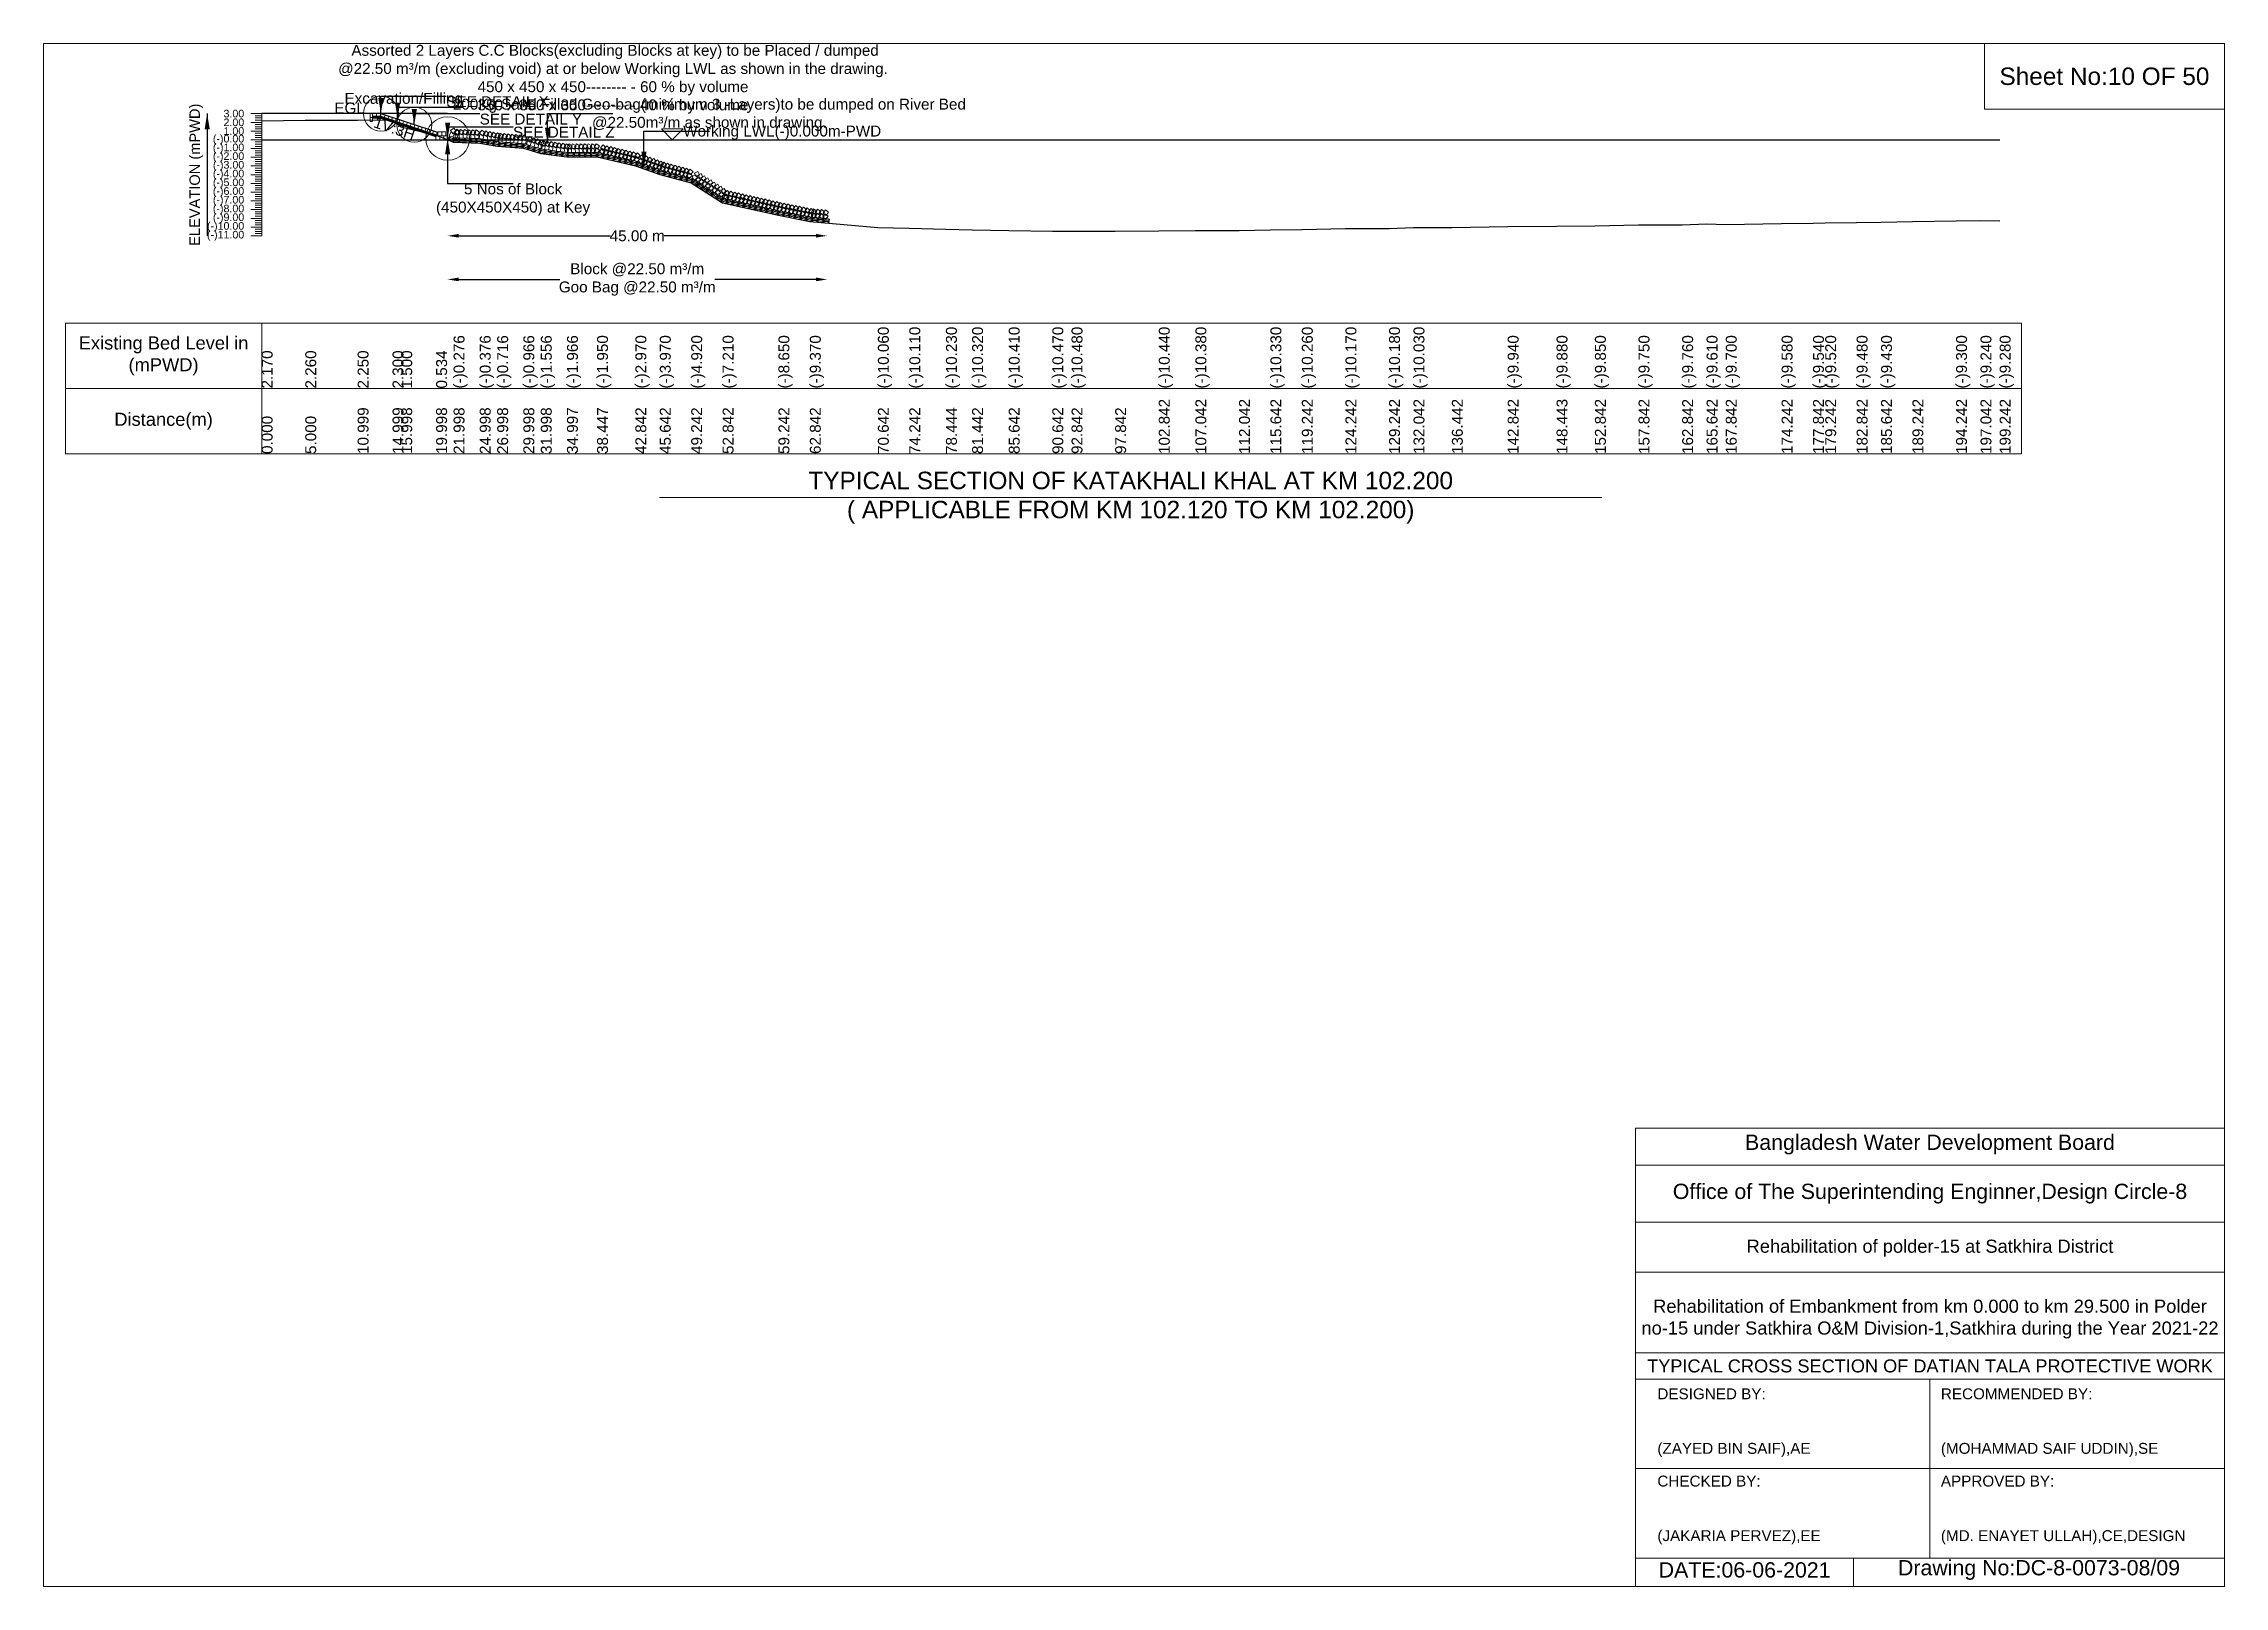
# Model space of a CAD drawing. Header units: inches. Extents: x 89000 to 845000, y -7071 to 31.
# Drawn here: x 235000 to 245000, y -7071 to 0 of the extents above; entities that cross this region are included whole.
import ezdxf

# ---------------------------------------------------------------- set-up
doc = ezdxf.new("R2010")
doc.units = ezdxf.units.IN
doc.header["$LTSCALE"] = 7
doc.header["$MEASUREMENT"] = 0
for name, color, linetype, lineweight in [('Cross section Data Border', 7, 'Continuous', 9), ('Cross Section Labels', 7, 'Continuous', 9), ('Existing_Bed_Level for Xsection', 7, 'Continuous', 25), ('Long Section Labels', 7, 'Continuous', 9)]:
    doc.layers.add(name, color=color, linetype=linetype, lineweight=lineweight)
doc.styles.get("Standard").update_dxf_attribs({"font": 'arial.ttf'})
doc.dimstyles.new('Appron Lebeling Style', dxfattribs={"dimtxt": 50, "dimasz": 50, "dimexe": 0.18, "dimexo": 0.0625, "dimgap": 0.09, "dimtad": 0, "dimtih": 1, "dimtoh": 1, "dimdec": 4, "dimzin": 0, "dimdsep": 46, "dimtxsty": 'Standard', "dimcen": 0.09, "dimse1": 1, "dimse2": 1, "dimadec": 0, "dimazin": 0, "dimtfac": 1, "dimtdec": 4, "dimtofl": 0, "dimtmove": 0, "dimatfit": 3, "dimfxl": 1, "dimtolj": 1, "dimtzin": 0, "dimarcsym": 0})
doc.dimstyles.get("Standard").update_dxf_attribs({"dimtxt": 0.18, "dimasz": 0.18, "dimexe": 0.18, "dimexo": 0.0625, "dimgap": 0.09, "dimtad": 0, "dimtih": 1, "dimtoh": 1, "dimdec": 4, "dimzin": 0, "dimdsep": 46, "dimtxsty": 'Standard', "dimcen": 0.09, "dimadec": 0, "dimazin": 0, "dimtfac": 1, "dimtdec": 4, "dimtofl": 0, "dimtmove": 0, "dimatfit": 3, "dimfxl": 1, "dimtolj": 1, "dimtzin": 0, "dimarcsym": 0})

msp = doc.modelspace()

# ---------------------------------------------------------------- texts
at = {"layer": 'Cross section Data Border', "char_height": 60, "width": 800, "attachment_point": 5}
for s, insert in [('Existing Bed Level in (mPWD)', (235550, -1430.8)), ('Distance(m)', (235550, -1730.8))]:
    msp.add_mtext(s, dxfattribs=dict(at, insert=insert))
at = {"layer": 'Cross Section Labels'}
for s, insert, char_height, attachment_point in [(' Assorted 2 Layers C.C Blocks(excluding Blocks at key) to be Placed / dumped^J@22.50 m³/m (excluding void) at or below Working LWL as shown in the drawing.^J450 x 450 x 450-------- - 60 % by volume^J350 x 350 x 350-------- - 40 % by volume', (237610.88677, -320.8), 50, 8), ('Sheet No:10 OF 50', (244450, -150), 80, 5), ('EGL', (236472.72849, -320.8), 50, 9), ('Excavation/Filling', (236923.17582, -290.8), 50, 9), ('SEE DETAIL X', (236846.67582, -240.8), 50, 1), ('200Kg Sand Filled Geo-bag(minimum 3 -Layers)to be dumped on River Bed^J@22.50m³/m as shown in drawing.', (238052.95614, -400.8), 50, 8), ('SEE DETAIL Y', (236999.67582, -320.8), 50, 1), ('SEE DETAIL Z', (237152.67582, -380.8), 50, 1), ('Working LWL(-)0.000m-PWD', (237932.67582, -440.8), 50, 7), ('5 Nos of Block ^J(450X450X450) at Key', (237152.67582, -640.8), 50, 2), ('TYPICAL SECTION OF KATAKHALI KHAL AT KM 102.200^J( APPLICABLE FROM KM 102.120 TO KM 102.200)', (239984.83005, -2080.8), 80, 5), ('Bangladesh Water Development Board', (243650, -5046), 70, 5), ('Office of The Superintending Enginner,Design Circle-8', (243650, -5271), 70, 5)]:
    msp.add_mtext(s, dxfattribs=dict(at, insert=insert, char_height=char_height, attachment_point=attachment_point))
at = {"layer": 'Cross Section Labels', "insert": (236616.85127, -365.27367), "char_height": 50, "attachment_point": 2, "rotation": 341.565051177}
msp.add_mtext('1V:3H', dxfattribs=at)
at = {"layer": 'Cross Section Labels'}
for s, insert, char_height, width, attachment_point in [('Rehabilitation of polder-15 at Satkhira District', (243650, -5521), 60, 2800, 5), ('Rehabilitation of Embankment from km 0.000 to km 29.500 in Polder no-15 under Satkhira O&M Division-1,Satkhira during the Year 2021-22', (243650, -5846), 60, 2700, 5), ('TYPICAL CROSS SECTION OF DATIAN TALA PROTECTIVE WORK', (243650, -6061), 59.5765532, 2800, 5), ('DESIGNED BY:^J^J^J(ZAYED BIN SAIF),AE', (242400, -6321), 50, 1400, 4), ('RECOMMENDED BY:^J^J^J(MOHAMMAD SAIF UDDIN),SE', (243700, -6321), 50, 1400, 4), ('CHECKED BY:^J^J^J(JAKARIA PERVEZ),EE', (242400, -6721), 50, 1400, 4), ('APPROVED BY:^J^J^J(MD. ENAYET ULLAH),CE,DESIGN', (243700, -6721), 50, 1400, 4), ('DATE:06-06-2021', (242800, -6996), 70, 1400, 5), ('Drawing No:DC-8-0073-08/09', (244150, -6996), 70, 2200, 5)]:
    msp.add_mtext(s, dxfattribs=dict(at, insert=insert, char_height=char_height, width=width, attachment_point=attachment_point))
at = {"layer": 'Long Section Labels', "rotation": 90}
for s, insert, char_height, attachment_point in [('ELEVATION (mPWD)', (235700, -600.8), 48, 5), ('(-)0.276', (236879.93454, -1580.8), 50, 1), ('(-)0.376', (236999.92016, -1580.8), 50, 1), ('(-)0.716', (237079.91857, -1580.8), 50, 1), ('(-)0.966', (237199.90419, -1580.8), 50, 1), ('(-)1.556', (237279.9026, -1580.8), 50, 1), ('(-)1.966', (237399.88822, -1580.8), 50, 1), ('(-)1.950', (237537.86471, -1580.8), 50, 1), ('(-)2.970', (237713.67396, -1580.8), 50, 1), ('(-)3.970', (237825.68266, -1580.8), 50, 1), ('(-)4.920', (237969.66033, -1580.8), 50, 1), ('(-)7.210', (238113.67133, -1580.8), 50, 1), ('(-)8.650', (238369.66028, -1580.8), 50, 1), ('(-)9.370', (238513.66953, -1580.8), 50, 1), ('(-)9.370', (238513.66953, -1580.8), 50, 1), ('(-)10.060', (238825.67465, -1580.8), 50, 1), ('(-)10.110', (238969.66023, -1580.8), 50, 1), ('(-)10.230', (239137.76035, -1580.8), 50, 1), ('(-)10.320', (239257.69415, -1580.8), 50, 1), ('(-)10.410', (239425.67209, -1580.8), 50, 1), ('(-)10.410', (239425.67209, -1580.8), 50, 1), ('(-)10.470', (239625.67143, -1580.8), 50, 1), ('(-)10.480', (239713.66646, -1580.8), 50, 1), ('(-)10.480', (239713.66646, -1580.8), 50, 1), ('(-)10.440', (240113.66584, -1580.8), 50, 1), ('(-)10.380', (240281.69414, -1580.8), 50, 1), ('(-)10.330', (240625.66896, -1580.8), 50, 1), ('(-)10.260', (240769.66016, -1580.8), 50, 1), ('(-)10.170', (240969.66015, -1580.8), 50, 1), ('(-)10.180', (241169.66015, -1580.8), 50, 1), ('(-)10.030', (241281.68768, -1580.8), 50, 1), ('(-)10.030', (241281.68768, -1580.8), 50, 1), ('(-)9.940', (241713.66421, -1580.8), 50, 1), ('(-)9.880', (241937.71304, -1580.8), 50, 1), ('(-)9.850', (242113.66394, -1580.8), 50, 1), ('(-)9.750', (242313.66381, -1580.8), 50, 1), ('(-)9.760', (242513.6637, -1580.8), 50, 1), ('(-)9.610', (242625.66627, -1580.8), 50, 1), ('(-)9.700', (242713.66359, -1580.8), 50, 1), ('(-)9.580', (242969.66012, -1580.8), 50, 1), ('(-)9.540', (243113.66339, -1580.8), 50, 1), ('(-)9.520', (243169.66011, -1580.8), 50, 1), ('(-)9.480', (243313.6633, -1580.8), 50, 1), ('(-)9.430', (243425.6656, -1580.8), 50, 1), ('(-)9.300', (243769.66011, -1580.8), 50, 1), ('(-)9.240', (243881.67856, -1580.8), 50, 1), ('(-)9.280', (243969.66011, -1580.8), 50, 1), ('2.170', (236000, -1580.8), 50, 1), ('2.260', (236199.98403, -1580.8), 50, 1), ('2.250', (236439.95526, -1580.8), 50, 1), ('2.300', (236599.95209, -1580.8), 50, 1), ('1.500', (236639.93929, -1580.8), 50, 1), ('0.534', (236799.93613, -1580.8), 50, 1), ('10.999', (236439.95526, -1880.8), 50, 1), ('14.999', (236599.95209, -1880.8), 50, 1), ('15.998', (236639.93929, -1880.8), 50, 1), ('19.998', (236799.93613, -1880.8), 50, 1), ('21.998', (236879.93454, -1880.8), 50, 1), ('24.998', (236999.92016, -1880.8), 50, 1), ('26.998', (237079.91857, -1880.8), 50, 1), ('29.998', (237199.90419, -1880.8), 50, 1), ('31.998', (237279.9026, -1880.8), 50, 1), ('34.997', (237399.88822, -1880.8), 50, 1), ('38.447', (237537.86471, -1880.8), 50, 1), ('42.842', (237713.67396, -1880.8), 50, 1), ('45.642', (237825.68266, -1880.8), 50, 1), ('49.242', (237969.66033, -1880.8), 50, 1), ('52.842', (238113.67133, -1880.8), 50, 1), ('59.242', (238369.66028, -1880.8), 50, 1), ('62.842', (238513.66953, -1880.8), 50, 1), ('70.642', (238825.67465, -1880.8), 50, 1), ('74.242', (238969.66023, -1880.8), 50, 1), ('78.444', (239137.76035, -1880.8), 50, 1), ('81.442', (239257.69415, -1880.8), 50, 1), ('85.642', (239425.67209, -1880.8), 50, 1), ('90.642', (239625.67143, -1880.8), 50, 1), ('92.842', (239713.66646, -1880.8), 50, 1), ('97.842', (239913.66613, -1880.8), 50, 1), ('102.842', (240113.66584, -1880.8), 50, 1), ('107.042', (240281.69414, -1880.8), 50, 1), ('112.042', (240481.69262, -1880.8), 50, 1), ('115.642', (240625.66896, -1880.8), 50, 1), ('119.242', (240769.66016, -1880.8), 50, 1), ('124.242', (240969.66015, -1880.8), 50, 1), ('129.242', (241169.66015, -1880.8), 50, 1), ('132.042', (241281.68768, -1880.8), 50, 1), ('136.442', (241457.6804, -1880.8), 50, 1), ('142.842', (241713.66421, -1880.8), 50, 1), ('148.443', (241937.71304, -1880.8), 50, 1), ('152.842', (242113.66394, -1880.8), 50, 1), ('157.842', (242313.66381, -1880.8), 50, 1), ('162.842', (242513.6637, -1880.8), 50, 1), ('165.642', (242625.66627, -1880.8), 50, 1), ('167.842', (242713.66359, -1880.8), 50, 1), ('174.242', (242969.66012, -1880.8), 50, 1), ('177.842', (243113.66339, -1880.8), 50, 1), ('179.242', (243169.66011, -1880.8), 50, 1), ('182.842', (243313.6633, -1880.8), 50, 1), ('185.642', (243425.6656, -1880.8), 50, 1), ('189.242', (243569.66011, -1880.8), 50, 1), ('194.242', (243769.66011, -1880.8), 50, 1), ('197.042', (243881.67856, -1880.8), 50, 1), ('199.242', (243969.66011, -1880.8), 50, 1), ('0.000', (236000, -1880.8), 50, 1), ('5.000', (236199.98403, -1880.8), 50, 1)]:
    msp.add_mtext(s, dxfattribs=dict(at, insert=insert, char_height=char_height, attachment_point=attachment_point))
at = {"layer": 'Long Section Labels', "char_height": 35, "attachment_point": 6}
for s, insert in [('3.00', (235920, -320.8)), ('2.00', (235920, -360.8)), ('1.00', (235920, -400.8)), ('(-)0.00', (235920, -440.8)), ('(-)1.00', (235920, -480.8)), ('(-)2.00', (235920, -520.8)), ('(-)3.00', (235920, -560.8)), ('(-)4.00', (235920, -600.8)), ('(-)5.00', (235920, -640.8)), ('(-)6.00', (235920, -680.8)), ('(-)7.00', (235920, -720.8)), ('(-)8.00', (235920, -760.8)), ('(-)9.00', (235920, -800.8)), ('(-)10.00', (235920, -840.8)), ('(-)11.00', (235920, -880.8))]:
    msp.add_mtext(s, dxfattribs=dict(at, insert=insert))

# ---------------------------------------------------------------- blocks, each defined once
blk = doc.blocks.new('*D281')
at = {"layer": 'Cross Section Labels', "color": 0, "lineweight": -2, "transparency": 16777216}
for p, q in [((236903, -881), (237599, -881)), ((238542, -881), (237846, -881))]:
    blk.add_line(p, q, dxfattribs=at)
at = {"layer": 'Cross Section Labels', "color": 0, "transparency": 16777216}
for points in [[(236903, -872), (236903, -889), (236853, -881)], [(238542, -872), (238542, -889), (238592, -881)]]:
    blk.add_solid(points, dxfattribs=at)
at = {"layer": 'Defpoints', "color": 0, "transparency": 16777216}
for p in [(236853, -441), (238592, -822), (238592, -881)]:
    blk.add_point(p, dxfattribs=at)
at = {"layer": 'Cross Section Labels', "color": 0, "transparency": 16777216, "insert": (237722, -881), "char_height": 50, "attachment_point": 5}
blk.add_mtext('\\A1;45.00 m', dxfattribs=at)
blk = doc.blocks.new('*D282')
at = {"layer": 'Cross Section Labels', "color": 0, "lineweight": -2, "transparency": 16777216}
for p, q in [((236903, -1081), (237367, -1081)), ((238542, -1081), (238078, -1081))]:
    blk.add_line(p, q, dxfattribs=at)
at = {"layer": 'Cross Section Labels', "color": 0, "transparency": 16777216}
for points in [[(236903, -1072), (236903, -1089), (236853, -1081)], [(238542, -1072), (238542, -1089), (238592, -1081)]]:
    blk.add_solid(points, dxfattribs=at)
at = {"layer": 'Defpoints', "color": 0, "transparency": 16777216}
for p in [(236853, -441), (238592, -822), (238592, -1081)]:
    blk.add_point(p, dxfattribs=at)
at = {"layer": 'Cross Section Labels', "color": 0, "transparency": 16777216, "insert": (237722, -1081), "char_height": 50, "attachment_point": 5}
blk.add_mtext('\\A1;Block @22.50 m³/m ^JGoo Bag @22.50 m³/m ', dxfattribs=at)

# ---------------------------------------------------------------- dimensions: what is measured, and where the dimension line sits
at = {"layer": 'Cross Section Labels'}
for base, text, picture, middle in [((238591.61902, -880.8), '45.00 m', '*D281', (237722.14742, -880.8)), ((238591.61902, -1080.8), 'Block @22.50 m³/m ^JGoo Bag @22.50 m³/m ', '*D282', (237722.14742, -1080.8))]:
    dim = msp.add_linear_dim(base=base, p1=(236852.67582, -440.8), p2=(238591.61902, -822.49542), text=text, dimstyle='Appron Lebeling Style', dxfattribs=at)
    dim.commit()
    dim.dimension.update_dxf_attribs({"geometry": picture, "text_midpoint": middle})

# ---------------------------------------------------------------- linework, layer by layer
at = {"layer": 'Cross section Data Border'}
msp.add_lwpolyline([(235100, -1280.8), (244069.66011, -1280.8), (244069.66011, -1880.8), (235100, -1880.8)], close=True, dxfattribs=at)
for points in [[(236000, -1280.8), (236000, -1880.8)], [(235100, -1580.8), (244069.66011, -1580.8)]]:
    msp.add_lwpolyline(points, dxfattribs=at)
at = {"layer": 'Cross Section Labels'}
for points in [[(235000, 0), (245000, 0), (245000, -7071), (235000, -7071)], [(243900, 0), (245000, 0), (245000, -300), (243900, -300)], [(237882.67582, -440.8), (237932.67582, -390.8), (237832.67582, -390.8)]]:
    msp.add_lwpolyline(points, close=True, dxfattribs=at)
for points in [[(237824.83005, -2080.8), (239984.83005, -2080.8), (242144.83005, -2080.8)], [(242300, -7071), (242300, -4971), (245000, -4971)], [(242300, -5141), (245000, -5141)], [(242300, -5401), (245000, -5401)], [(242300, -5631), (245000, -5631)], [(242300, -6001), (245000, -6001)], [(242300, -6121), (245000, -6121)], [(243650, -6121), (243650, -6941)], [(242300, -6531), (245000, -6531)], [(242300, -6941), (245000, -6941)], [(243300, -6941), (243300, -7071)]]:
    msp.add_lwpolyline(points, dxfattribs=at)
for centre, radius in [((236546.67582, -320.8), 80), ((236699.67582, -371.8), 80), ((236852.67582, -434.8), 100)]:
    msp.add_circle(centre, radius, dxfattribs=at)
at = {"layer": 'Existing_Bed_Level for Xsection'}
for points in [[(236852.67582, -320.8), (236000, -320.8)], [(236000, -354), (236199.98403, -350.4), (236439.95526, -350.8), (236599.95209, -348.8), (236639.93929, -380.8), (236799.93613, -419.44), (236879.93454, -451.84), (236999.92016, -455.84), (237079.91857, -469.44), (237199.90419, -479.44), (237279.9026, -503.04), (237399.88822, -519.44), (237537.86471, -518.8), (237713.67396, -559.6), (237825.68266, -599.6), (237969.66033, -637.6), (238113.67133, -729.2), (238369.66028, -786.8), (238513.66953, -815.6), (238825.67465, -843.2), (238969.66023, -845.2), (239137.76035, -850), (239257.69415, -853.6), (239425.67209, -857.2), (239625.67143, -859.6), (239713.66646, -860), (239913.66613, -860), (240113.66584, -858.4), (240281.69414, -856), (240481.69262, -857.2), (240625.66896, -854), (240769.66016, -851.2), (240969.66015, -847.6), (241169.66015, -848), (241281.68768, -842), (241457.6804, -842), (241713.66421, -838.4), (241937.71304, -836), (242113.66394, -834.8), (242313.66381, -830.8), (242513.6637, -831.2), (242625.66627, -825.2), (242713.66359, -828.8), (242969.66012, -824), (243113.66339, -822.4), (243169.66011, -821.6), (243313.6633, -820), (243425.6656, -818), (243569.66011, -815.6), (243769.66011, -812.8), (243881.67856, -810.4), (243969.66011, -812)], [(236807.67582, -407.8), (236548.52322, -321.4158), (236546.67582, -320.8), (236544.72849, -320.8), (236508.72849, -320.8)], [(236508.72849, -332.8), (236544.72849, -332.8), (236807.67582, -420.44911)], [(236508.72849, -336.8), (236544.07938, -336.8), (236802.07938, -422.8)], [(236508.72849, -340.8), (236543.43027, -340.8), (236798.67582, -425.88185)], [(236000, -440.8), (243969.66011, -440.8)]]:
    msp.add_lwpolyline(points, dxfattribs=at)
at = {"layer": 'Long Section Labels'}
for points in [[(236000, -320.8), (235950, -320.8)], [(236000, -360.8), (235950, -360.8)], [(236000, -330.8), (235970, -330.8)], [(236000, -340.8), (235970, -340.8)], [(236000, -350.8), (235970, -350.8)], [(236000, -370.8), (235970, -370.8)], [(236000, -380.8), (235970, -380.8)], [(236000, -390.8), (235970, -390.8)], [(236000, -880.8), (236000, -840.8), (236000, -800.8), (236000, -760.8), (236000, -720.8), (236000, -680.8), (236000, -640.8), (236000, -600.8), (236000, -560.8), (236000, -520.8), (236000, -480.8), (236000, -440.8), (236000, -400.8), (236000, -360.8), (236000, -320.8)], [(236000, -400.8), (235950, -400.8)], [(236000, -440.8), (235950, -440.8)], [(236000, -480.8), (235950, -480.8)], [(236000, -410.8), (235970, -410.8)], [(236000, -420.8), (235970, -420.8)], [(236000, -430.8), (235970, -430.8)], [(236000, -450.8), (235970, -450.8)], [(236000, -460.8), (235970, -460.8)], [(236000, -470.8), (235970, -470.8)], [(236000, -490.8), (235970, -490.8)], [(236000, -520.8), (235950, -520.8)], [(236000, -560.8), (235950, -560.8)], [(236000, -500.8), (235970, -500.8)], [(236000, -510.8), (235970, -510.8)], [(236000, -530.8), (235970, -530.8)], [(236000, -540.8), (235970, -540.8)], [(236000, -550.8), (235970, -550.8)], [(236000, -570.8), (235970, -570.8)], [(236000, -580.8), (235970, -580.8)], [(236000, -590.8), (235970, -590.8)], [(236000, -600.8), (235950, -600.8)], [(236000, -640.8), (235950, -640.8)], [(236000, -680.8), (235950, -680.8)], [(236000, -610.8), (235970, -610.8)], [(236000, -620.8), (235970, -620.8)], [(236000, -630.8), (235970, -630.8)], [(236000, -650.8), (235970, -650.8)], [(236000, -660.8), (235970, -660.8)], [(236000, -670.8), (235970, -670.8)], [(236000, -690.8), (235970, -690.8)], [(236000, -720.8), (235950, -720.8)], [(236000, -760.8), (235950, -760.8)], [(236000, -700.8), (235970, -700.8)], [(236000, -710.8), (235970, -710.8)], [(236000, -730.8), (235970, -730.8)], [(236000, -740.8), (235970, -740.8)], [(236000, -750.8), (235970, -750.8)], [(236000, -770.8), (235970, -770.8)], [(236000, -780.8), (235970, -780.8)], [(236000, -790.8), (235970, -790.8)], [(236000, -800.8), (235950, -800.8)], [(236000, -840.8), (235950, -840.8)], [(236000, -880.8), (235950, -880.8)], [(236000, -810.8), (235970, -810.8)], [(236000, -820.8), (235970, -820.8)], [(236000, -830.8), (235970, -830.8)], [(236000, -850.8), (235970, -850.8)], [(236000, -860.8), (235970, -860.8)], [(236000, -870.8), (235970, -870.8)]]:
    msp.add_lwpolyline(points, dxfattribs=at)
for points in [[(236508.72849, -320.8), (236496.72849, -320.8), (236496.72849, -338.8), (236508.72849, -338.8)], [(236508.72849, -338.8), (236496.72849, -338.8), (236496.72849, -356.8), (236508.72849, -356.8)], [(236526.72849, -320.8), (236508.72849, -320.8), (236508.72849, -332.8), (236526.72849, -332.8)], [(236544.72849, -320.8), (236526.72849, -320.8), (236526.72849, -332.8), (236544.72849, -332.8)], [(236565.59952, -327.1079), (236548.52322, -321.4158), (236544.72849, -332.8), (236561.80479, -338.4921)], [(236582.67582, -332.8), (236565.59952, -327.1079), (236561.80479, -338.4921), (236578.88109, -344.1842)], [(236599.75212, -338.4921), (236582.67582, -332.8), (236578.88109, -344.1842), (236595.95739, -349.8763)], [(236616.82842, -344.1842), (236599.75212, -338.4921), (236595.95739, -349.8763), (236613.03369, -355.5684)], [(236633.90472, -349.8763), (236616.82842, -344.1842), (236613.03369, -355.5684), (236630.10999, -361.2605)], [(236650.98102, -355.5684), (236633.90472, -349.8763), (236630.10999, -361.2605), (236647.18629, -366.9526)], [(236668.05732, -361.2605), (236650.98102, -355.5684), (236647.18629, -366.9526), (236664.26259, -372.6447)], [(236685.13362, -366.9526), (236668.05732, -361.2605), (236664.26259, -372.6447), (236681.33888, -378.3368)], [(236702.20992, -372.6447), (236685.13362, -366.9526), (236681.33888, -378.3368), (236698.41518, -384.0289)], [(236719.28622, -378.3368), (236702.20992, -372.6447), (236698.41518, -384.0289), (236715.49148, -389.721)], [(236736.36252, -384.0289), (236719.28622, -378.3368), (236715.49148, -389.721), (236732.56778, -395.4131)], [(236753.43882, -389.721), (236736.36252, -384.0289), (236732.56778, -395.4131), (236749.64408, -401.1052)], [(236770.51511, -395.4131), (236753.43882, -389.721), (236749.64408, -401.1052), (236766.72038, -406.7973)], [(236787.59141, -401.1052), (236770.51511, -395.4131), (236766.72038, -406.7973), (236783.79668, -412.4894)], [(236891.44373, -401.79922), (236880.36529, -387.61231), (236866.17839, -398.69074), (236877.25682, -412.87765)], [(236908.12734, -408.55622), (236897.04891, -394.36931), (236882.862, -405.44774), (236893.94043, -419.63465)], [(236909.49112, -402.09558), (236894.20549, -392.59034), (236884.70025, -407.87597), (236899.98588, -417.38121)], [(236927.48113, -402.69532), (236912.1955, -393.19008), (236902.69026, -408.47571), (236917.97588, -417.98095)], [(236945.47113, -403.29506), (236930.1855, -393.78982), (236920.68026, -409.07544), (236935.96589, -418.58069)], [(236963.46114, -403.8948), (236948.17551, -394.38956), (236938.67027, -409.67518), (236953.9559, -419.18042)], [(236981.45114, -404.49454), (236966.16552, -394.9893), (236956.66028, -410.27492), (236971.9459, -419.78016)], [(236999.44115, -405.09428), (236984.15552, -395.58903), (236974.65028, -410.87466), (236989.93591, -420.3799)], [(237024.02423, -408.50874), (237010.15778, -397.03173), (236998.68078, -410.89818), (237012.54723, -422.37519)], [(236804.66771, -406.7973), (236787.59141, -401.1052), (236783.79668, -412.4894), (236800.87298, -418.1815)], [(236816.67582, -422.8), (236798.67582, -422.8), (236798.67582, -440.8), (236816.67582, -440.8)], [(236825.67582, -404.8), (236807.67582, -404.8), (236807.67582, -422.8), (236825.67582, -422.8)], [(236834.67582, -422.8), (236816.67582, -422.8), (236816.67582, -440.8), (236834.67582, -440.8)], [(236843.67582, -404.8), (236825.67582, -404.8), (236825.67582, -422.8), (236843.67582, -422.8)], [(236852.67582, -422.8), (236834.67582, -422.8), (236834.67582, -440.8), (236852.67582, -440.8)], [(236883.77436, -411.96529), (236867.09075, -405.20829), (236860.33375, -421.8919), (236877.01737, -428.6489)], [(236900.45798, -418.72228), (236883.77436, -411.96529), (236877.01737, -428.6489), (236893.70098, -435.4059)], [(236905.79082, -414.28065), (236887.80081, -413.68091), (236887.20107, -431.67091), (236905.19108, -432.27065)], [(236923.78082, -414.88039), (236905.79082, -414.28065), (236905.19108, -432.27065), (236923.18109, -432.87039)], [(236941.77083, -415.48012), (236923.78082, -414.88039), (236923.18109, -432.87039), (236941.17109, -433.47013)], [(236959.76084, -416.07986), (236941.77083, -415.48012), (236941.17109, -433.47013), (236959.1611, -434.06987)], [(236977.75084, -416.6796), (236959.76084, -416.07986), (236959.1611, -434.06987), (236977.1511, -434.66961)], [(236995.74085, -417.27934), (236977.75084, -416.6796), (236977.1511, -434.66961), (236995.14111, -435.26935)], [(237018.71681, -420.08455), (237000.97142, -417.06777), (236997.95464, -434.81316), (237015.70004, -437.82994)], [(237036.46221, -423.10132), (237018.71681, -420.08455), (237015.70004, -437.82994), (237033.44543, -440.84672)], [(237041.76963, -411.52551), (237027.90318, -400.04851), (237016.42618, -413.91496), (237030.29262, -425.39196)], [(237054.20761, -426.1181), (237036.46221, -423.10132), (237033.44543, -440.84672), (237051.19083, -443.86349)], [(237059.51502, -414.54229), (237045.64857, -403.06529), (237034.17157, -416.93174), (237048.03802, -428.40874)], [(237071.953, -429.13488), (237054.20761, -426.1181), (237051.19083, -443.86349), (237068.93622, -446.88027)], [(237077.26042, -417.55907), (237063.39397, -406.08206), (237051.91697, -419.94851), (237065.78342, -431.42552)], [(237089.6984, -432.15165), (237071.953, -429.13488), (237068.93622, -446.88027), (237086.68162, -449.89705)], [(237095.00581, -420.57584), (237081.13936, -409.09884), (237069.66236, -422.96529), (237083.52881, -434.44229)], [(237108.72859, -420.96375), (237093.93535, -410.709), (237083.6806, -425.50224), (237098.47384, -435.75699)], [(237104.426, -432.9494), (237086.48819, -431.4544), (237084.99319, -449.39221), (237102.931, -450.8872)], [(237126.6664, -422.45875), (237111.87316, -412.20399), (237101.6184, -426.99723), (237116.41165, -437.25199)], [(237122.36381, -434.44439), (237104.426, -432.9494), (237102.931, -450.8872), (237120.86881, -452.3822)], [(237144.60421, -423.95374), (237129.81097, -413.69899), (237119.55621, -428.49223), (237134.34946, -438.74698)], [(237140.30162, -435.93939), (237122.36381, -434.44439), (237120.86881, -452.3822), (237138.80662, -453.8772)], [(237162.54202, -425.44874), (237147.74878, -415.19398), (237137.49402, -429.98723), (237152.28726, -440.24198)], [(237158.23943, -437.43439), (237140.30162, -435.93939), (237138.80662, -453.8772), (237156.74443, -455.37219)], [(237180.47983, -426.94373), (237165.68658, -416.68898), (237155.43183, -431.48222), (237170.22507, -441.73698)], [(237176.17724, -438.92938), (237158.23943, -437.43439), (237156.74443, -455.37219), (237174.68224, -456.86719)], [(237198.41764, -428.43873), (237183.62439, -418.18398), (237173.36964, -432.97722), (237188.16288, -443.23197)], [(237194.11504, -440.42438), (237176.17724, -438.92938), (237174.68224, -456.86719), (237192.62005, -458.36219)], [(237216.35544, -429.93373), (237201.5622, -419.67897), (237191.30745, -434.47222), (237206.10069, -444.72697)], [(237212.05285, -441.91938), (237194.11504, -440.42438), (237192.62005, -458.36219), (237210.55786, -459.85718)], [(237236.65691, -450.24617), (237219.39248, -445.15307), (237214.29938, -462.41749), (237231.5638, -467.5106)], [(237243.29536, -439.37884), (237230.88268, -426.3433), (237217.84714, -438.75598), (237230.25982, -451.79152)], [(237253.92133, -455.33928), (237236.65691, -450.24617), (237231.5638, -467.5106), (237248.82822, -472.6037)], [(237260.55978, -444.47194), (237248.1471, -431.4364), (237235.11156, -443.84909), (237247.52424, -456.88463)], [(237271.18575, -460.43239), (237253.92133, -455.33928), (237248.82822, -472.6037), (237266.09265, -477.69681)], [(237277.8242, -449.56505), (237265.41152, -436.52951), (237252.37598, -448.94219), (237264.78866, -461.97773)], [(237288.45017, -465.52549), (237271.18575, -460.43239), (237266.09265, -477.69681), (237283.35707, -482.78991)], [(237295.08863, -454.65816), (237282.67594, -441.62262), (237269.6404, -454.0353), (237282.05309, -467.07084)], [(237305.4707, -455.36172), (237291.23807, -444.3421), (237280.21845, -458.57474), (237294.45108, -469.59436)], [(237300.54285, -467.10413), (237282.70867, -464.6665), (237280.27104, -482.50068), (237298.10522, -484.93831)], [(237323.30488, -457.79935), (237309.07224, -446.77973), (237298.05263, -461.01237), (237312.28526, -472.03199)], [(237318.37703, -469.54176), (237300.54285, -467.10413), (237298.10522, -484.93831), (237315.9394, -487.37594)], [(237341.13906, -460.23698), (237326.90642, -449.21736), (237315.88681, -463.45), (237330.11944, -474.46962)], [(237336.21121, -471.97939), (237318.37703, -469.54176), (237315.9394, -487.37594), (237333.77358, -489.81357)], [(237358.97324, -462.67461), (237344.7406, -451.65499), (237333.72098, -465.88763), (237347.95362, -476.90725)], [(237354.04539, -474.41702), (237336.21121, -471.97939), (237333.77358, -489.81357), (237351.60776, -492.2512)], [(237376.80742, -465.11224), (237362.57478, -454.09262), (237351.55516, -468.32526), (237365.7878, -479.34488)], [(237371.87957, -476.85465), (237354.04539, -474.41702), (237351.60776, -492.2512), (237369.44194, -494.68883)], [(237394.6416, -467.54987), (237380.40896, -456.53025), (237369.38934, -470.76289), (237383.62198, -481.78251)], [(237389.71375, -479.29228), (237371.87957, -476.85465), (237369.44194, -494.68883), (237387.27612, -497.12646)], [(237412.47578, -469.9875), (237398.24314, -458.96788), (237387.22352, -473.20052), (237401.45616, -484.22014)], [(237407.54793, -481.72991), (237389.71375, -479.29228), (237387.27612, -497.12646), (237405.1103, -499.56409)], [(237423.42734, -468.62868), (237407.79196, -459.71044), (237398.87372, -475.34582), (237414.5091, -484.26406)], [(237420.19218, -480.94541), (237402.19237, -481.0289), (237402.27587, -499.02871), (237420.27567, -498.94521)], [(237441.42715, -468.54519), (237425.79177, -459.62695), (237416.87353, -475.26233), (237432.50891, -484.18057)], [(237438.19199, -480.86192), (237420.19218, -480.94541), (237420.27567, -498.94521), (237438.27548, -498.86172)], [(237459.42695, -468.4617), (237443.79157, -459.54346), (237434.87334, -475.17884), (237450.50872, -484.09707)], [(237456.19179, -480.77842), (237438.19199, -480.86192), (237438.27548, -498.86172), (237456.27529, -498.77823)], [(237477.42676, -468.3782), (237461.79138, -459.45997), (237452.87314, -475.09535), (237468.50852, -484.01358)], [(237474.1916, -480.69493), (237456.19179, -480.77842), (237456.27529, -498.77823), (237474.27509, -498.69474)], [(237495.42657, -468.29471), (237479.79119, -459.37648), (237470.87295, -475.01185), (237486.50833, -483.93009)], [(237495.51006, -486.29452), (237479.87468, -477.37628), (237470.95644, -493.01166), (237486.59182, -501.9299)], [(237513.42637, -468.21122), (237497.79099, -459.29298), (237488.87276, -474.92836), (237504.50813, -483.8466)], [(237513.50986, -486.21103), (237497.87448, -477.29279), (237488.95625, -492.92817), (237504.59163, -501.84641)], [(237531.42618, -468.12773), (237515.7908, -459.20949), (237506.87256, -474.84487), (237522.50794, -483.76311)], [(237531.50967, -486.12754), (237515.87429, -477.2093), (237506.95605, -492.84468), (237522.59143, -501.76291)], [(237549.42598, -468.04424), (237533.79061, -459.126), (237524.87237, -474.76138), (237540.50775, -483.67962)], [(237549.50948, -486.04404), (237533.8741, -477.12581), (237524.95586, -492.76119), (237540.59124, -501.67942)], [(237574.28253, -493.68084), (237561.12481, -481.39774), (237548.84171, -494.55545), (237561.99943, -506.83855)], [(237578.35165, -476.1468), (237565.19393, -463.8637), (237552.91083, -477.02142), (237566.06855, -489.30452)], [(237591.81656, -497.74995), (237578.65885, -485.46685), (237566.37575, -498.62457), (237579.53346, -510.90767)], [(237595.88568, -480.21592), (237582.72796, -467.93282), (237570.44486, -481.09054), (237583.60258, -493.37364)], [(237609.35059, -501.81907), (237596.19288, -489.53597), (237583.90978, -502.69369), (237597.06749, -514.97679)], [(237613.41971, -484.28504), (237600.262, -472.00194), (237587.9789, -485.15965), (237601.13661, -497.44275)], [(237626.88463, -505.88819), (237613.72691, -493.60509), (237601.44381, -506.7628), (237614.60153, -519.0459)], [(237630.95374, -488.35416), (237617.79603, -476.07106), (237605.51293, -489.22877), (237618.67064, -501.51187)], [(237644.41866, -509.95731), (237631.26094, -497.67421), (237618.97784, -510.83192), (237632.13556, -523.11502)], [(237648.48778, -492.42327), (237635.33006, -480.14017), (237623.04696, -493.29789), (237636.20468, -505.58099)], [(237666.02181, -496.49239), (237652.86409, -484.20929), (237640.58099, -497.36701), (237653.73871, -509.65011)], [(237683.55584, -500.56151), (237670.39812, -488.27841), (237658.11502, -501.43613), (237671.27274, -513.71922)], [(237701.08987, -504.63063), (237687.93216, -492.34753), (237675.64906, -505.50524), (237688.80677, -517.78834)], [(237718.6239, -508.69974), (237705.46619, -496.41664), (237693.18309, -509.57436), (237706.3408, -521.85746)], [(237661.95269, -514.02642), (237648.79497, -501.74332), (237636.51188, -514.90104), (237649.66959, -527.18414)], [(237679.48672, -518.09554), (237666.32901, -505.81244), (237654.04591, -518.97016), (237667.20362, -531.25326)], [(237697.02075, -522.16466), (237683.86304, -509.88156), (237671.57994, -523.03928), (237684.73765, -535.32237)], [(237714.55479, -526.23378), (237701.39707, -513.95068), (237689.11397, -527.10839), (237702.27169, -539.39149)], [(237732.08882, -530.30289), (237718.9311, -518.01979), (237706.648, -531.17751), (237719.80572, -543.46061)], [(237736.15794, -512.76886), (237723.00022, -500.48576), (237710.71712, -513.64348), (237723.87484, -525.92658)], [(237752.27952, -538.66236), (237740.61769, -524.95098), (237726.90632, -536.61281), (237738.56814, -550.32418)], [(237758.33316, -521.71085), (237746.67133, -507.99948), (237732.95996, -519.6613), (237744.62178, -533.37268)], [(237769.23102, -544.71599), (237757.5692, -531.00462), (237743.85782, -542.66644), (237755.51965, -556.37782)], [(237775.28466, -527.76449), (237763.62284, -514.05311), (237749.91146, -525.71494), (237761.57328, -539.42632)], [(237786.18253, -550.76963), (237774.5207, -537.05826), (237760.80932, -548.72008), (237772.47115, -562.43146)], [(237792.23616, -533.81813), (237780.57434, -520.10675), (237766.86296, -531.76858), (237778.52479, -545.47995)], [(237803.13403, -556.82327), (237791.4722, -543.11189), (237777.76083, -554.77372), (237789.42265, -568.4851)], [(237809.18767, -539.87177), (237797.52584, -526.16039), (237783.81447, -537.82222), (237795.47629, -551.53359)], [(237820.08553, -562.87691), (237808.42371, -549.16553), (237794.71233, -560.82736), (237806.37416, -574.53873)], [(237826.13917, -545.92541), (237814.47735, -532.21403), (237800.76597, -543.87586), (237812.42779, -557.58723)], [(237837.03704, -568.93055), (237825.37521, -555.21917), (237811.66383, -566.881), (237823.32566, -580.59237)], [(237843.09067, -551.97904), (237831.42885, -538.26767), (237817.71747, -549.92949), (237829.3793, -563.64087)], [(237851.79776, -572.67116), (237839.01456, -559.99876), (237826.34216, -572.78196), (237839.12536, -585.45436)], [(237856.39121, -555.26713), (237843.608, -542.59473), (237830.9356, -555.37793), (237843.7188, -568.05033)], [(237869.20179, -577.2646), (237856.41859, -564.5922), (237843.74619, -577.3754), (237856.52939, -590.0478)], [(237873.79524, -559.86057), (237861.01203, -547.18817), (237848.33963, -559.97137), (237861.12283, -572.64377)], [(237886.60582, -581.85804), (237873.82262, -569.18564), (237861.15022, -581.96884), (237873.93342, -594.64124)], [(237891.19927, -564.45401), (237878.41607, -551.78161), (237865.74366, -564.56481), (237878.52687, -577.23721)], [(237904.00986, -586.45149), (237891.22665, -573.77908), (237878.55425, -586.56229), (237891.33745, -599.23469)], [(237908.6033, -569.04745), (237895.8201, -556.37505), (237883.14769, -569.15826), (237895.9309, -581.83066)], [(237921.41389, -591.04493), (237908.63068, -578.37253), (237895.95828, -591.15573), (237908.74148, -603.82813)], [(237926.00733, -573.6409), (237913.22413, -560.9685), (237900.55173, -573.7517), (237913.33493, -586.4241)], [(237938.81792, -595.63837), (237926.03471, -582.96597), (237913.36231, -595.74917), (237926.14552, -608.42157)], [(237943.41136, -578.23434), (237930.62816, -565.56194), (237917.95576, -578.34514), (237930.73896, -591.01754)], [(237956.22195, -600.23181), (237943.43875, -587.55941), (237930.76634, -600.34261), (237943.54955, -613.01502)], [(237960.81539, -582.82778), (237948.03219, -570.15538), (237935.35979, -582.93858), (237948.14299, -595.61098)], [(237973.62598, -604.82526), (237960.84278, -592.15285), (237948.17037, -604.93606), (237960.95358, -617.60846)], [(237978.21942, -587.42123), (237965.43622, -574.74882), (237952.76382, -587.53203), (237965.54702, -600.20443)], [(238008.23771, -602.04874), (237999.90523, -586.0935), (237983.94999, -594.42598), (237992.28247, -610.38122)], [(238023.42569, -611.70925), (238015.09321, -595.754), (237999.13797, -604.08648), (238007.47044, -620.04172)], [(237998.57721, -617.23672), (237990.24473, -601.28148), (237974.28949, -609.61395), (237982.62196, -625.5692)], [(238013.76519, -626.89722), (238005.43271, -610.94198), (237989.47746, -619.27446), (237997.80994, -635.2297)], [(238028.95316, -636.55773), (238020.62069, -620.60248), (238004.66544, -628.93496), (238012.99792, -644.89021)], [(238038.61367, -621.36975), (238030.28119, -605.41451), (238014.32594, -613.74698), (238022.65842, -629.70223)], [(238044.14114, -646.21823), (238035.80866, -630.26299), (238019.85342, -638.59547), (238028.1859, -654.55071)], [(238053.80164, -631.03025), (238045.46917, -615.07501), (238029.51392, -623.40749), (238037.8464, -639.36273)], [(238059.32912, -655.87874), (238050.99664, -639.92349), (238035.0414, -648.25597), (238043.37387, -664.21121)], [(238068.98962, -640.69076), (238060.65714, -624.73551), (238044.7019, -633.06799), (238053.03438, -649.02324)], [(238074.5171, -665.53924), (238066.18462, -649.584), (238050.22937, -657.91647), (238058.56185, -673.87172)], [(238084.1776, -650.35126), (238075.84512, -634.39602), (238059.88988, -642.7285), (238068.22236, -658.68374)], [(238089.70507, -675.19974), (238081.3726, -659.2445), (238065.41735, -667.57698), (238073.74983, -683.53222)], [(238099.36558, -660.01177), (238091.0331, -644.05652), (238075.07786, -652.389), (238083.41033, -668.34424)], [(238104.89305, -684.86025), (238096.56057, -668.905), (238080.60533, -677.23748), (238088.93781, -693.19272)], [(238114.55356, -669.67227), (238106.22108, -653.71703), (238090.26583, -662.0495), (238098.59831, -678.00475)], [(238120.08103, -694.52075), (238111.74855, -678.56551), (238095.79331, -686.89798), (238104.12578, -702.85323)], [(238129.74153, -679.33277), (238121.40906, -663.37753), (238105.45381, -671.71001), (238113.78629, -687.66525)], [(238135.26901, -704.18125), (238126.93653, -688.22601), (238110.98128, -696.55849), (238119.31376, -712.51373)], [(238143.09016, -702.30032), (238129.85032, -690.10578), (238117.65578, -703.34561), (238130.89562, -715.54016)], [(238144.92951, -688.99328), (238136.59703, -673.03803), (238120.64179, -681.37051), (238128.97427, -697.32575)], [(238147.04154, -684.73938), (238133.80171, -672.54484), (238121.60717, -685.78468), (238134.847, -697.97922)], [(238160.6511, -706.25171), (238147.41126, -694.05716), (238135.21672, -707.297), (238148.45655, -719.49154)], [(238164.60248, -688.69077), (238151.36265, -676.49622), (238139.1681, -689.73606), (238152.40794, -701.9306)], [(238178.21204, -710.20309), (238164.9722, -698.00855), (238152.77766, -711.24838), (238166.01749, -723.44292)], [(238182.16342, -692.64215), (238168.92358, -680.44761), (238156.72904, -693.68744), (238169.96888, -705.88198)], [(238199.72436, -696.59353), (238186.48452, -684.39899), (238174.28998, -697.63882), (238187.52981, -709.83336)], [(238217.2853, -700.54491), (238204.04546, -688.35037), (238191.85092, -701.5902), (238205.09075, -713.78474)], [(238234.84623, -704.49629), (238221.6064, -692.30175), (238209.41186, -705.54158), (238222.65169, -717.73613)], [(238252.40717, -708.44767), (238239.16734, -696.25313), (238226.9728, -709.49297), (238240.21263, -721.68751)], [(238195.77297, -714.15447), (238182.53314, -701.95993), (238170.3386, -715.19976), (238183.57843, -727.3943)], [(238213.33391, -718.10585), (238200.09408, -705.91131), (238187.89954, -719.15114), (238201.13937, -731.34568)], [(238230.89485, -722.05723), (238217.65502, -709.86269), (238205.46048, -723.10252), (238218.70031, -735.29706)], [(238248.45579, -726.00861), (238235.21596, -713.81407), (238223.02142, -727.05391), (238236.26125, -739.24845)], [(238266.01673, -729.96), (238252.7769, -717.76545), (238240.58236, -731.00529), (238253.82219, -743.19983)], [(238269.96811, -712.39906), (238256.72828, -700.20452), (238244.53374, -713.44435), (238257.77357, -725.63889)], [(238283.57767, -733.91138), (238270.33784, -721.71684), (238258.1433, -734.95667), (238271.38313, -747.15121)], [(238287.52905, -716.35044), (238274.28922, -704.1559), (238262.09468, -717.39573), (238275.33451, -729.59027)], [(238301.13861, -737.86276), (238287.89878, -725.66822), (238275.70424, -738.90805), (238288.94407, -751.10259)], [(238305.08999, -720.30182), (238291.85016, -708.10728), (238279.65562, -721.34711), (238292.89545, -733.54165)], [(238318.69955, -741.81414), (238305.45972, -729.6196), (238293.26517, -742.85943), (238306.50501, -755.05397)], [(238322.65093, -724.2532), (238309.4111, -712.05866), (238297.21656, -725.29849), (238310.45639, -737.49303)], [(238336.26049, -745.76552), (238323.02065, -733.57098), (238310.82611, -746.81081), (238324.06595, -759.00536)], [(238340.21187, -728.20458), (238326.97204, -716.01004), (238314.7775, -729.24988), (238328.01733, -741.44442)], [(238353.82143, -749.7169), (238340.58159, -737.52236), (238328.38705, -750.7622), (238341.62689, -762.95674)], [(238357.77281, -732.15597), (238344.53298, -719.96142), (238332.33843, -733.20126), (238345.57827, -745.3958)], [(238371.38237, -753.66829), (238358.14253, -741.47375), (238345.94799, -754.71358), (238359.18782, -766.90812)], [(238375.33375, -736.10735), (238362.09391, -723.91281), (238349.89937, -737.15264), (238363.13921, -749.34718)], [(238388.23925, -757.16643), (238374.7113, -745.29232), (238362.83719, -758.82027), (238376.36515, -770.69438)], [(238391.76913, -739.51593), (238378.24117, -727.64182), (238366.36706, -741.16978), (238379.89502, -753.04389)], [(238405.88975, -760.6963), (238392.3618, -748.82219), (238380.48769, -762.35015), (238394.01564, -774.22426)], [(238409.41962, -743.04581), (238395.89167, -731.1717), (238384.01756, -744.69965), (238397.54551, -756.57376)], [(238423.54025, -764.22617), (238410.01229, -752.35207), (238398.13818, -765.88002), (238411.66614, -777.75413)], [(238427.07012, -746.57568), (238413.54216, -734.70157), (238401.66806, -748.22952), (238415.19601, -760.10363)], [(238441.19074, -767.75605), (238427.66279, -755.88194), (238415.78868, -769.40989), (238429.31663, -781.284)], [(238444.72061, -750.10555), (238431.19266, -738.23144), (238419.31855, -751.7594), (238432.84651, -763.6335)], [(238458.84124, -771.28592), (238445.31328, -759.41181), (238433.43917, -772.93976), (238446.96713, -784.81387)], [(238462.37111, -753.63542), (238448.84316, -741.76131), (238436.96905, -755.28927), (238450.497, -767.16338)], [(238476.49173, -774.81579), (238462.96378, -762.94168), (238451.08967, -776.46964), (238464.61762, -788.34375)], [(238480.02161, -757.1653), (238466.49365, -745.29119), (238454.61954, -758.81914), (238468.1475, -770.69325)], [(238494.14223, -778.34566), (238480.61428, -766.47156), (238468.74017, -779.99951), (238482.26812, -791.87362)], [(238497.6721, -760.69517), (238484.14415, -748.82106), (238472.27004, -762.34901), (238485.79799, -774.22312)], [(238511.79272, -781.87554), (238498.26477, -770.00143), (238486.39066, -783.52938), (238499.91862, -795.40349)], [(238515.3226, -764.22504), (238501.79464, -752.35093), (238489.92053, -765.87889), (238503.44849, -777.75299)], [(238529.44322, -785.40541), (238515.91527, -773.5313), (238504.04116, -787.05925), (238517.56911, -798.93336)], [(238532.97309, -767.75491), (238519.44514, -755.8808), (238507.57103, -769.40876), (238521.09898, -781.28287)], [(238543.99005, -785.45287), (238529.24908, -775.12311), (238518.91932, -789.86407), (238533.66029, -800.19383)], [(238545.57614, -767.52288), (238530.83517, -757.19312), (238520.50541, -771.93409), (238535.24638, -782.26385)], [(238561.92003, -787.03896), (238547.17907, -776.7092), (238536.84931, -791.45016), (238551.59027, -801.77992)], [(238563.50612, -769.10897), (238548.76515, -758.77921), (238538.43539, -773.52018), (238553.17636, -783.84994)], [(238579.85002, -788.62504), (238565.10905, -778.29528), (238554.77929, -793.03625), (238569.52026, -803.36601)], [(238581.4361, -770.69506), (238566.69514, -760.3653), (238556.36538, -775.10627), (238571.10634, -785.43602)], [(238597.78, -790.21113), (238583.03903, -779.88137), (238572.70927, -794.62234), (238587.45024, -804.9521)], [(238599.36609, -772.28115), (238584.62512, -761.95139), (238574.29536, -776.69235), (238589.03633, -787.02211)]]:
    msp.add_lwpolyline(points, close=True, dxfattribs=at)
for centre, major_axis in [((236866.2906, -442.64583), (12.33846, -4.99718)), ((236868.84325, -436.34313), (12.33846, -4.99718)), ((236871.39589, -430.04043), (12.33846, -4.99718)), ((236890.56847, -448.79262), (13.30461, -0.44354)), ((236890.79504, -441.99639), (13.30461, -0.44354)), ((236891.0216, -435.20017), (13.30461, -0.44354)), ((236917.17769, -449.6797), (13.30461, -0.44354)), ((236917.40425, -442.88347), (13.30461, -0.44354)), ((236917.63082, -436.08725), (13.30461, -0.44354)), ((236943.7869, -450.56678), (13.30461, -0.44354)), ((236944.01347, -443.77055), (13.30461, -0.44354)), ((236944.24004, -436.97433), (13.30461, -0.44354)), ((236970.39612, -451.45386), (13.30461, -0.44354)), ((236970.62269, -444.65763), (13.30461, -0.44354)), ((236970.84926, -437.86141), (13.30461, -0.44354)), ((236997.00534, -452.34094), (13.30461, -0.44354)), ((236997.23191, -445.54471), (13.30461, -0.44354)), ((236997.45848, -438.74849), (13.30461, -0.44354)), ((237023.75048, -456.44245), (13.12371, -2.23107)), ((237024.89015, -449.73864), (13.12371, -2.23107)), ((237026.02982, -443.03482), (13.12371, -2.23107)), ((237049.99789, -460.9046), (13.12371, -2.23107)), ((237051.13756, -454.20078), (13.12371, -2.23107)), ((237052.27723, -447.49697), (13.12371, -2.23107)), ((237076.2453, -465.36675), (13.12371, -2.23107)), ((237077.38497, -458.66293), (13.12371, -2.23107)), ((237078.52464, -451.95912), (13.12371, -2.23107)), ((237102.44386, -467.90554), (13.26601, -1.10563)), ((237103.00863, -461.12904), (13.26601, -1.10563)), ((237103.57341, -454.35253), (13.26601, -1.10563)), ((237128.97587, -470.11681), (13.26601, -1.10563)), ((237129.54064, -463.3403), (13.26601, -1.10563)), ((237130.10542, -456.5638), (13.26601, -1.10563)), ((237155.50788, -472.32808), (13.26601, -1.10563)), ((237156.07266, -465.55157), (13.26601, -1.10563)), ((237156.63743, -458.77507), (13.26601, -1.10563)), ((237182.03989, -474.53934), (13.26601, -1.10563)), ((237182.60467, -467.76284), (13.26601, -1.10563)), ((237183.16945, -460.98633), (13.26601, -1.10563)), ((237208.93676, -478.5598), (12.768, -3.76663)), ((237210.86082, -472.03768), (12.768, -3.76663)), ((237212.78489, -465.51557), (12.768, -3.76663)), ((237234.47276, -486.09307), (12.768, -3.76663)), ((237236.39682, -479.57095), (12.768, -3.76663)), ((237238.32088, -473.04884), (12.768, -3.76663)), ((237260.00876, -493.62634), (12.768, -3.76663)), ((237261.93282, -487.10422), (12.768, -3.76663)), ((237263.85688, -480.58211), (12.768, -3.76663)), ((237285.19762, -500.33213), (13.18937, -1.80276)), ((237286.1185, -493.59477), (13.18937, -1.80276)), ((237287.03939, -486.85741), (13.18937, -1.80276)), ((237311.57635, -503.93765), (13.18937, -1.80276)), ((237312.49724, -497.2003), (13.18937, -1.80276)), ((237313.41812, -490.46294), (13.18937, -1.80276)), ((237338.87597, -500.80582), (13.18937, -1.80276)), ((237339.79685, -494.06846), (13.18937, -1.80276)), ((237366.17559, -497.67399), (13.18937, -1.80276)), ((237392.55432, -501.27952), (13.18937, -1.80276)), ((237416.70748, -502.3618), (13.31186, 0.06175)), ((237443.3312, -502.23831), (13.31186, 0.06175)), ((237469.95491, -502.11481), (13.31186, 0.06175)), ((237496.57862, -501.99132), (13.31186, 0.06175)), ((237523.20234, -501.86783), (13.31186, 0.06175)), ((237553.4364, -504.96194), (12.96739, -3.00934)), ((237337.95509, -507.54318), (13.18937, -1.80276)), ((237364.33382, -511.1487), (13.18937, -1.80276)), ((237365.2547, -504.41135), (13.18937, -1.80276)), ((237390.71255, -514.75423), (13.18937, -1.80276)), ((237391.63344, -508.01687), (13.18937, -1.80276)), ((237416.73902, -509.16173), (13.31186, 0.06175)), ((237416.77056, -515.96166), (13.31186, 0.06175)), ((237443.36274, -509.03823), (13.31186, 0.06175)), ((237443.39428, -515.83816), (13.31186, 0.06175)), ((237469.98645, -508.91474), (13.31186, 0.06175)), ((237470.01799, -515.71467), (13.31186, 0.06175)), ((237496.61016, -508.79125), (13.31186, 0.06175)), ((237496.64171, -515.59118), (13.31186, 0.06175)), ((237523.23388, -508.66775), (13.31186, 0.06175)), ((237523.26542, -515.46768), (13.31186, 0.06175)), ((237550.36195, -518.20988), (12.96739, -3.00934)), ((237551.89918, -511.58591), (12.96739, -3.00934)), ((237576.29674, -524.22855), (12.96739, -3.00934)), ((237577.83396, -517.60458), (12.96739, -3.00934)), ((237579.37118, -510.98062), (12.96739, -3.00934)), ((237602.23152, -530.24723), (12.96739, -3.00934)), ((237603.76874, -523.62326), (12.96739, -3.00934)), ((237605.30596, -516.99929), (12.96739, -3.00934)), ((237628.1663, -536.26591), (12.96739, -3.00934)), ((237629.70352, -529.64194), (12.96739, -3.00934)), ((237631.24074, -523.01797), (12.96739, -3.00934)), ((237654.10108, -542.28458), (12.96739, -3.00934)), ((237655.6383, -535.66062), (12.96739, -3.00934)), ((237657.17553, -529.03665), (12.96739, -3.00934)), ((237680.03586, -548.30326), (12.96739, -3.00934)), ((237681.57309, -541.67929), (12.96739, -3.00934)), ((237683.11031, -535.05533), (12.96739, -3.00934)), ((237705.97064, -554.32194), (12.96739, -3.00934)), ((237707.50787, -547.69797), (12.96739, -3.00934)), ((237709.04509, -541.074), (12.96739, -3.00934)), ((237731.70012, -562.42711), (12.53658, -4.477)), ((237733.98705, -556.02321), (12.53658, -4.477)), ((237736.27398, -549.61931), (12.53658, -4.477)), ((237756.77327, -571.38112), (12.53658, -4.477)), ((237759.0602, -564.97721), (12.53658, -4.477)), ((237761.34713, -558.57331), (12.53658, -4.477)), ((237781.84643, -580.33512), (12.53658, -4.477)), ((237784.13336, -573.93122), (12.53658, -4.477)), ((237786.42029, -567.52732), (12.53658, -4.477)), ((237806.91959, -589.28912), (12.53658, -4.477)), ((237809.20652, -582.88522), (12.53658, -4.477)), ((237811.49345, -576.48132), (12.53658, -4.477)), ((237831.85485, -597.7126), (12.87125, -3.39711)), ((237833.59015, -591.13774), (12.87125, -3.39711)), ((237835.32546, -584.56289), (12.87125, -3.39711)), ((237857.59735, -604.50681), (12.87125, -3.39711)), ((237859.33265, -597.93195), (12.87125, -3.39711)), ((237861.06795, -591.3571), (12.87125, -3.39711)), ((237885.07515, -604.72617), (12.87125, -3.39711)), ((237886.81045, -598.15131), (12.87125, -3.39711)), ((237912.55294, -604.94552), (12.87125, -3.39711)), ((237883.33984, -611.30102), (12.87125, -3.39711)), ((237909.08234, -618.09523), (12.87125, -3.39711)), ((237910.81764, -611.52038), (12.87125, -3.39711)), ((237934.82484, -624.88945), (12.87125, -3.39711)), ((237936.56014, -618.31459), (12.87125, -3.39711)), ((237938.29544, -611.73973), (12.87125, -3.39711)), ((237960.56733, -631.68366), (12.87125, -3.39711)), ((237962.30263, -625.1088), (12.87125, -3.39711)), ((237964.03793, -618.53395), (12.87125, -3.39711)), ((237985.25744, -643.49123), (11.23235, -7.14448)), ((237988.90696, -637.75355), (11.23235, -7.14448)), ((237992.55648, -632.01587), (11.23235, -7.14448)), ((238007.72214, -657.78019), (11.23235, -7.14448)), ((238011.37167, -652.04251), (11.23235, -7.14448)), ((238015.02119, -646.30483), (11.23235, -7.14448)), ((238030.18685, -672.06915), (11.23235, -7.14448)), ((238033.83637, -666.33147), (11.23235, -7.14448)), ((238037.4859, -660.59379), (11.23235, -7.14448)), ((238052.65156, -686.35811), (11.23235, -7.14448)), ((238056.30108, -680.62043), (11.23235, -7.14448)), ((238059.9506, -674.88275), (11.23235, -7.14448)), ((238075.11626, -700.64706), (11.23235, -7.14448)), ((238078.76579, -694.90938), (11.23235, -7.14448)), ((238082.41531, -689.1717), (11.23235, -7.14448)), ((238104.88002, -703.46066), (11.23235, -7.14448)), ((238097.58097, -714.93602), (11.23235, -7.14448)), ((238101.23049, -709.19834), (11.23235, -7.14448)), ((238119.67811, -727.06658), (12.98729, -2.92227)), ((238121.17086, -720.43245), (12.98729, -2.92227)), ((238122.6636, -713.79831), (12.98729, -2.92227)), ((238145.65269, -732.91111), (12.98729, -2.92227)), ((238147.14544, -726.27698), (12.98729, -2.92227)), ((238148.63818, -719.64285), (12.98729, -2.92227)), ((238171.62727, -738.75564), (12.98729, -2.92227)), ((238173.12002, -732.12151), (12.98729, -2.92227)), ((238174.61276, -725.48738), (12.98729, -2.92227)), ((238197.60185, -744.60018), (12.98729, -2.92227)), ((238199.0946, -737.96604), (12.98729, -2.92227)), ((238200.58734, -731.33191), (12.98729, -2.92227)), ((238223.57643, -750.44471), (12.98729, -2.92227)), ((238225.06918, -743.81058), (12.98729, -2.92227)), ((238226.56192, -737.17644), (12.98729, -2.92227)), ((238249.55101, -756.28924), (12.98729, -2.92227)), ((238251.04376, -749.65511), (12.98729, -2.92227)), ((238252.5365, -743.02098), (12.98729, -2.92227)), ((238275.52559, -762.13377), (12.98729, -2.92227)), ((238277.01834, -755.49964), (12.98729, -2.92227)), ((238278.51108, -748.86551), (12.98729, -2.92227)), ((238301.50017, -767.97831), (12.98729, -2.92227)), ((238302.99292, -761.34417), (12.98729, -2.92227)), ((238304.48566, -754.71004), (12.98729, -2.92227)), ((238327.47475, -773.82284), (12.98729, -2.92227)), ((238328.9675, -767.18871), (12.98729, -2.92227)), ((238330.46024, -760.55457), (12.98729, -2.92227)), ((238353.44933, -779.66737), (12.98729, -2.92227)), ((238354.94208, -773.03324), (12.98729, -2.92227)), ((238356.43482, -766.39911), (12.98729, -2.92227)), ((238379.39028, -785.27855), (13.05352, -2.61054)), ((238380.72379, -778.61058), (13.05352, -2.61054)), ((238382.0573, -771.94262), (13.05352, -2.61054)), ((238405.49733, -790.49962), (13.05352, -2.61054)), ((238406.83083, -783.83166), (13.05352, -2.61054)), ((238408.16434, -777.16369), (13.05352, -2.61054)), ((238431.60437, -795.7207), (13.05352, -2.61054)), ((238432.93788, -789.05273), (13.05352, -2.61054)), ((238434.27138, -782.38477), (13.05352, -2.61054)), ((238457.71141, -800.94177), (13.05352, -2.61054)), ((238459.04492, -794.27381), (13.05352, -2.61054)), ((238460.37843, -787.60584), (13.05352, -2.61054)), ((238485.15197, -799.49488), (13.05352, -2.61054)), ((238486.48547, -792.82691), (13.05352, -2.61054)), ((238511.25901, -804.71595), (13.05352, -2.61054)), ((238512.59252, -798.04799), (13.05352, -2.61054)), ((238537.20732, -800.61577), (13.26022, -1.173)), ((238563.72776, -802.96177), (13.26022, -1.173)), ((238483.81846, -806.16284), (13.05352, -2.61054)), ((238509.9255, -811.38392), (13.05352, -2.61054)), ((238536.00894, -814.16287), (13.26022, -1.173)), ((238536.60813, -807.38932), (13.26022, -1.173)), ((238562.52938, -816.50887), (13.26022, -1.173)), ((238563.12857, -809.73532), (13.26022, -1.173)), ((238589.04982, -818.85487), (13.26022, -1.173)), ((238589.649, -812.08132), (13.26022, -1.173)), ((238590.24819, -805.30777), (13.26022, -1.173))]:
    msp.add_ellipse(centre, major_axis=major_axis, ratio=0.255, dxfattribs=at)

msp.set_redraw_order([(e.dxf.handle, doc.entitydb.next_handle()) for e in msp.query("TEXT MTEXT ATTDEF DIMENSION ARC_DIMENSION")])  # texts and dimensions are drawn at this point

# ---------------------------------------------------------------- leaders
at = {"layer": 'Cross Section Labels', "annotation_type": 0, "has_hookline": 1, "hookline_direction": 0}
for points, text_width in [([(236546.67582, -320.8), (236546.67582, -240.8), (236846.58582, -240.8)], 466.13233), ([(236623.17582, -342.7), (236623.17582, -290.8), (236923.08582, -290.8)], 533.32196), ([(236699.67582, -371.8), (236699.67582, -320.8), (236999.58582, -320.8)], 466.03001), ([(236852.67582, -434.8), (236852.67582, -380.8), (237152.58582, -380.8)], 460.91405), ([(237310.88677, -457.88401), (237310.88677, -320.8), (237610.79677, -320.8)], 2510.77763), ([(236852.67582, -434.8), (236852.67582, -640.8), (237152.58582, -640.8)], 701.90996), ([(237752.95614, -566.56057), (237752.95614, -400.8), (238052.86614, -400.8)], 2345.7367)]:
    msp.add_leader(points, dimstyle='Standard', override={"dimasz": 72}, dxfattribs=dict(at, text_width=text_width))
at = {"layer": 'Long Section Labels'}
msp.add_leader([(235750, -320.8), (235750, -880.8)], dimstyle='Standard', override={"dimasz": 72}, dxfattribs=at)

doc.saveas('drawing.dxf')
